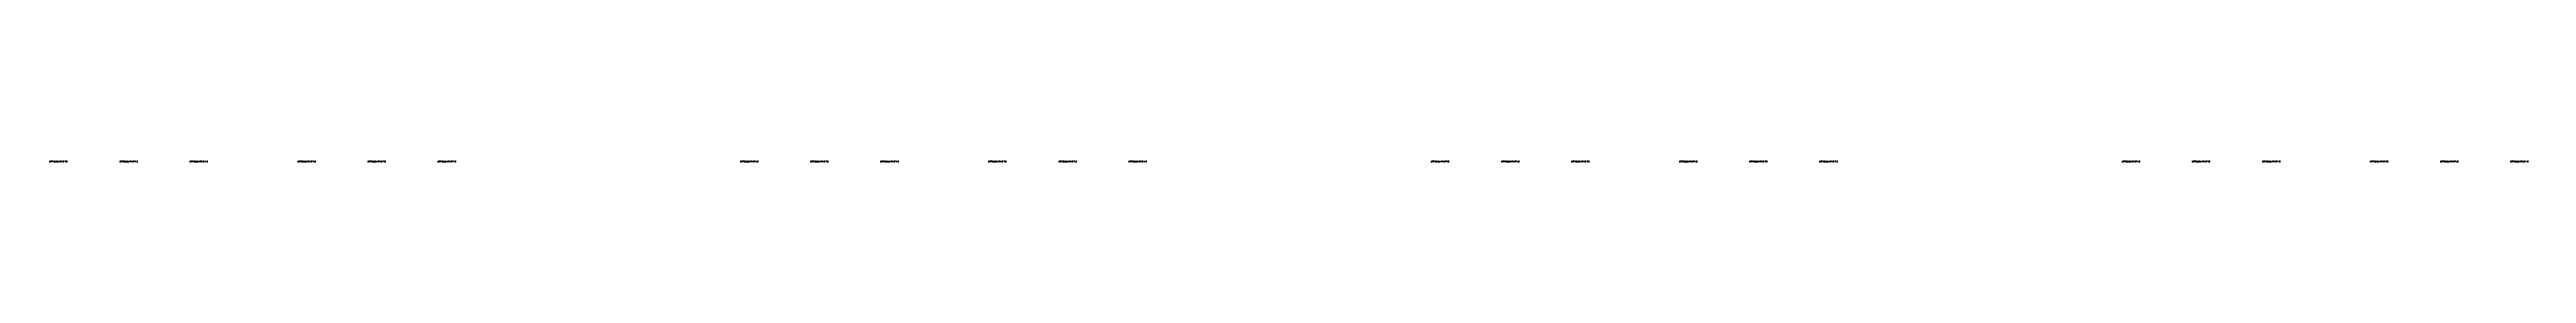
# Model space of a CAD drawing. Extents: x 2114868 to 5528286, y 1846921 to 2016792.
# Drawn here: x 2843479 to 3118977, y 1908868 to 1909025 of the extents above; entities that cross this region are included whole.
import ezdxf

# ---------------------------------------------------------------- set-up
doc = ezdxf.new("R2010")
doc.units = 0
doc.header["$LTSCALE"] = 1000
doc.header["$MEASUREMENT"] = 0
doc.layers.add('智能化', color=7, linetype='Continuous')
doc.styles.add('_TEL_DIM', font='SIMPLEX', dxfattribs={"width": 0.8, "height": 3.5, "bigfont": 'HZTXT'})

msp = doc.modelspace()

# ---------------------------------------------------------------- texts
at = {"layer": '智能化', "color": 120, "style": '_TEL_DIM', "width": 0.8}
for p in [(2843457, 1908868), (2851257, 1908868), (2859057, 1908868), (2871057, 1908868), (2878857, 1908868), (2886657, 1908868), (2920297, 1908868), (2928097, 1908868), (2935897, 1908868), (2947897, 1908868), (2955697, 1908868), (2963497, 1908868), (2997137, 1908868), (3004937, 1908868), (3012737, 1908868), (3024737, 1908868), (3032537, 1908868), (3040337, 1908868), (3073976, 1908868), (3081776, 1908868), (3089576, 1908868), (3101576, 1908868), (3109376, 1908868), (3117176, 1908868)]:
    msp.add_text('UTP4Cat5e+RVV2*1.0', height=156.79, dxfattribs=at).set_placement(p)

doc.saveas('drawing.dxf')
